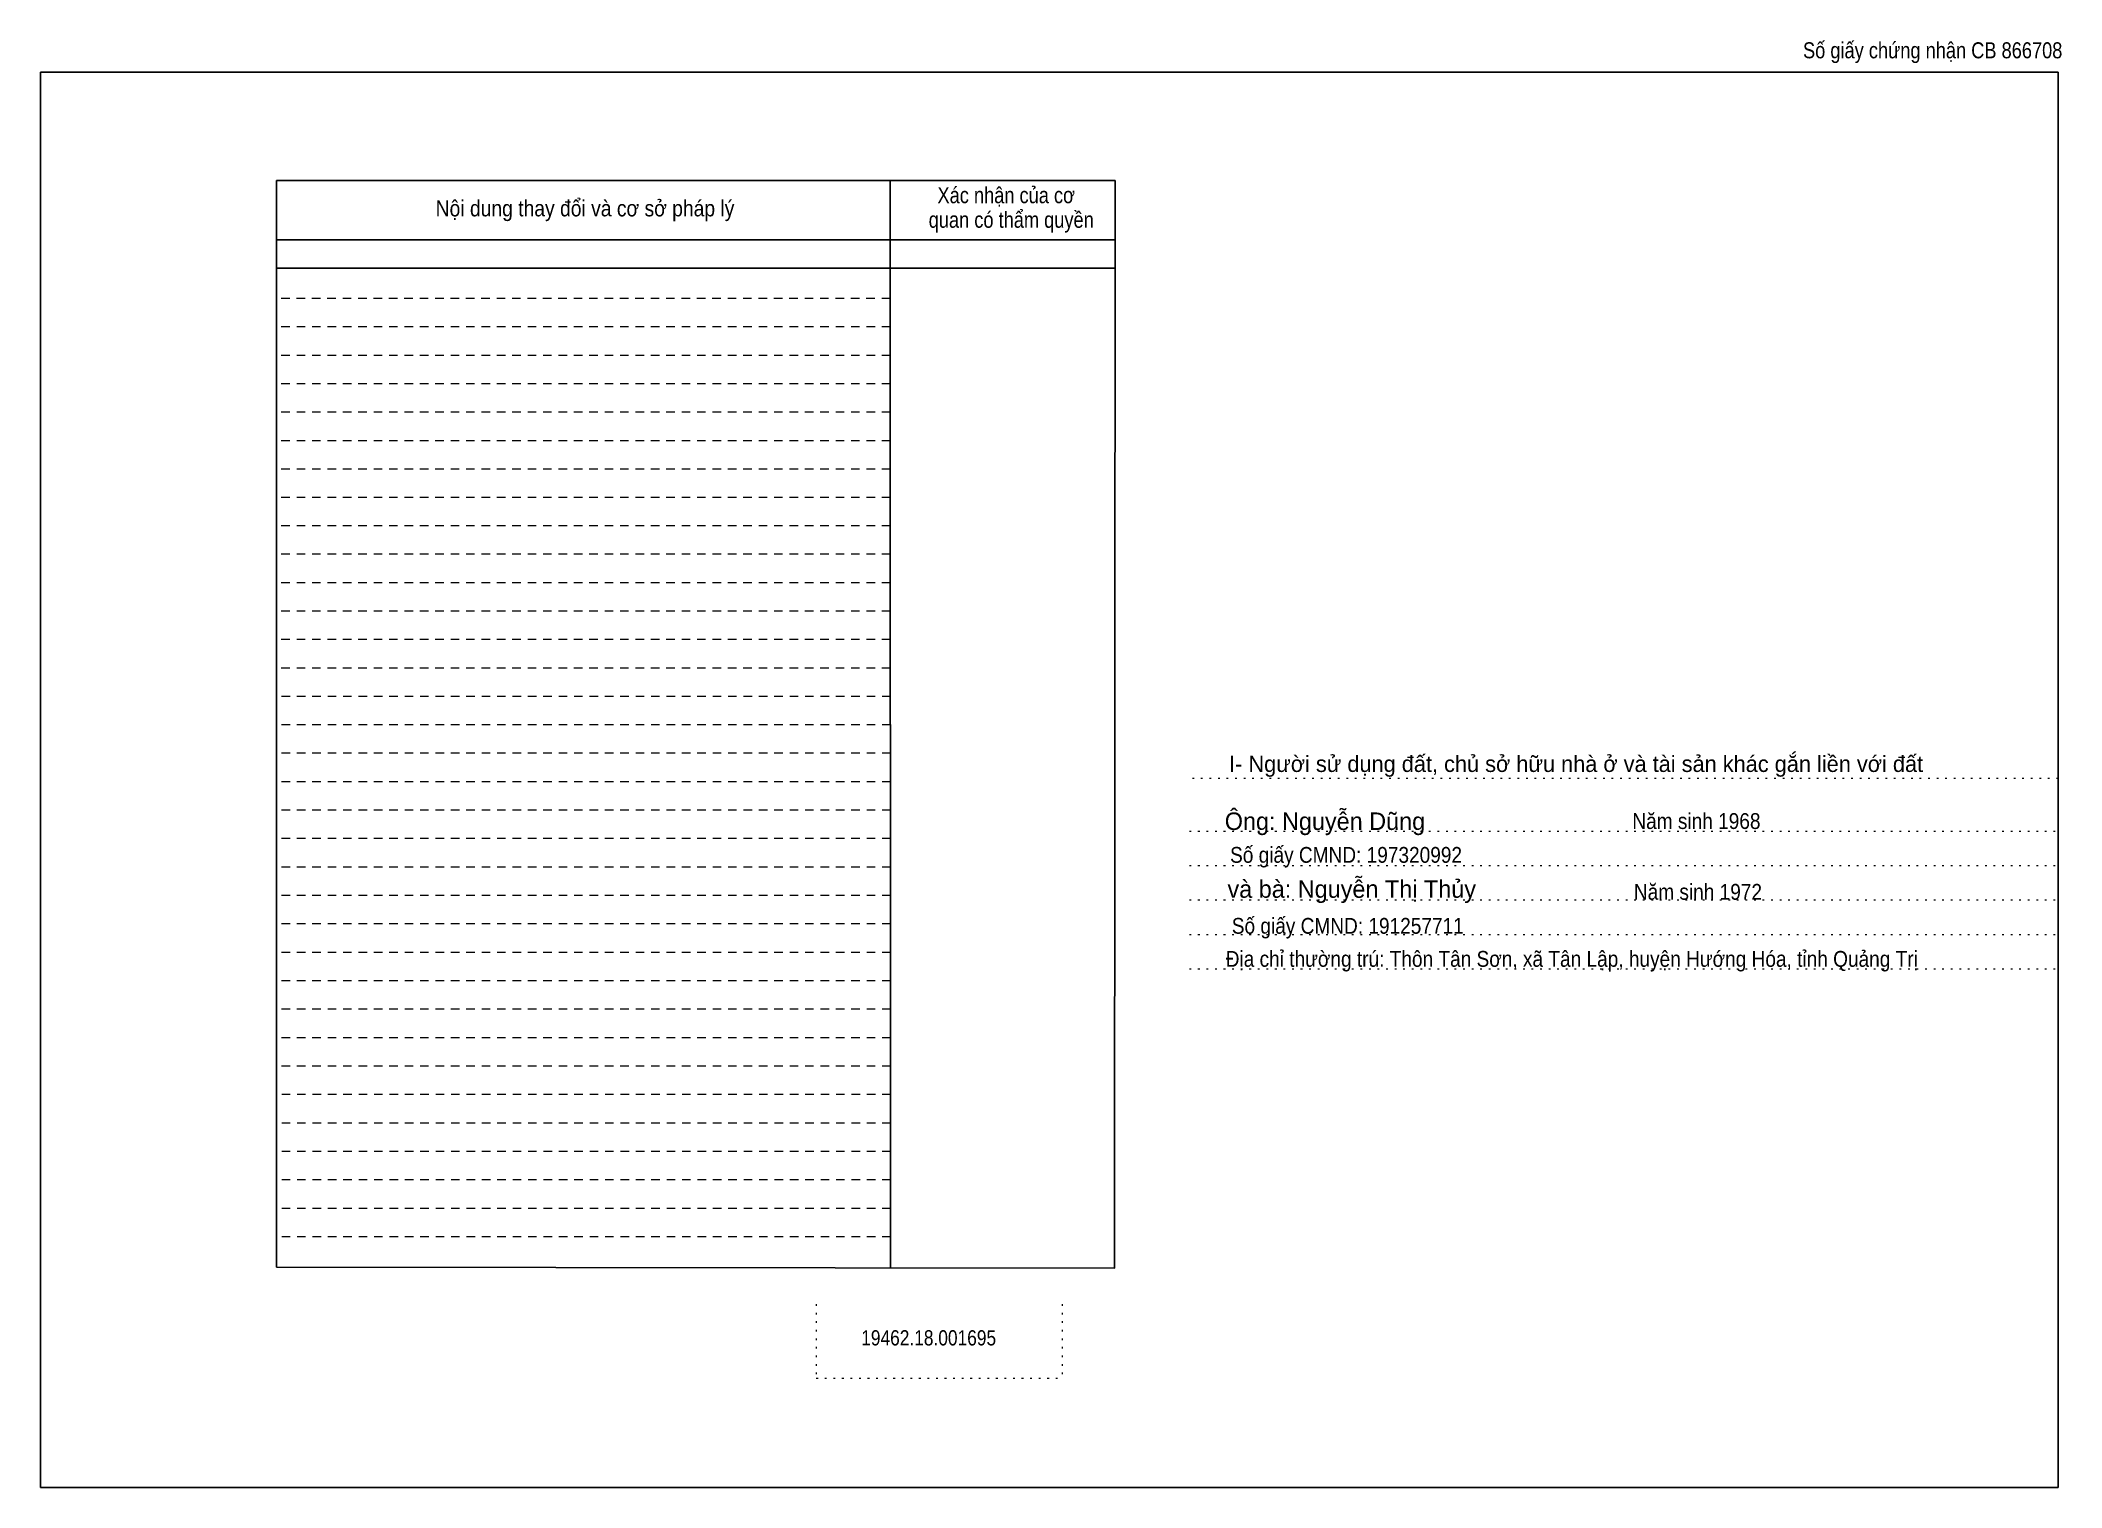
# Model space of a CAD drawing. Header units: metres. Extents: x 547367 to 548328, y 1837029 to 1837396.
# Drawn here: x 547366.8 to 547572.3, y 1837248.1 to 1837395.3 of the extents above; entities that cross this region are included whole.
import ezdxf
from ezdxf.enums import TextEntityAlignment as Align

# ---------------------------------------------------------------- set-up
doc = ezdxf.new("R2010")
doc.units = ezdxf.units.M
doc.header["$LTSCALE"] = 0.58
doc.linetypes.add('DOTTED', pattern=[1.5, 0.3, -1.2])
doc.linetypes.add('SHORT_DASHED', pattern=[2.7, 1.5, -1.2])
for name, color, linetype, lineweight in [('1', 7, 'DOTTED', 13), ('2', 7, 'SHORT_DASHED', 13), ('28', 7, 'Continuous', 25)]:
    doc.layers.add(name, color=color, linetype=linetype, lineweight=lineweight)
doc.layers.add('18', color=7, linetype='Continuous')
doc.layers.add('40', color=7, linetype='Continuous')

msp = doc.modelspace()

# ---------------------------------------------------------------- texts
at = {"layer": '18'}
for s, p in [('Ông: Nguyễn Dũng', (547497.385, 1837314.99)), ('và bà: Nguyễn Thị Thủy', (547500.11, 1837308.09))]:
    msp.add_text(s, height=1.78, dxfattribs=at).set_placement(p, align=Align.CENTER)
at = {"layer": '18', "width": 0.85}
msp.add_text('19462.18.001695', height=1.55, dxfattribs=at).set_placement((547457.085, 1837262.55), align=Align.CENTER)
at = {"layer": '2'}
for s, width, p in [('Nội dung thay đổi và cơ sở pháp lý', 0.9, (547422.14, 1837377.41)), ('Nội dung thay đổi và cơ sở pháp lý', 0.9, (547422.14, 1837377.41)), ('Xác nhận của cơ', 0.85, (547464.975, 1837378.75)), ('Xác nhận của cơ', 0.85, (547464.975, 1837378.75)), (' quan có thẩm quyền', 0.85, (547465.225, 1837376.25)), (' quan có thẩm quyền', 0.85, (547465.225, 1837376.25))]:
    msp.add_text(s, height=1.63, dxfattribs=dict(at, width=width)).set_placement(p, align=Align.CENTER)
at = {"layer": '28'}
msp.add_text('I- Người sử dụng đất, chủ sở hữu nhà ở và tài sản khác gắn liền với đất', height=1.653, dxfattribs=at).set_placement((547522.925, 1837320.89), align=Align.CENTER)
at = {"layer": '28', "width": 0.9}
for s, p in [('Năm sinh 1968', (547535.16, 1837315.09)), ('Số giấy CMND: 197320992', (547499.53, 1837311.65)), ('Năm sinh 1972', (547535.315, 1837307.89)), ('Số giấy CMND: 191257711', (547499.705, 1837304.43)), ('Địa chỉ thường trú: Thôn Tân Sơn, xã Tân Lập, huyện Hướng Hóa, tỉnh Quảng Trị', (547522.485, 1837301.07))]:
    msp.add_text(s, height=1.61, dxfattribs=at).set_placement(p, align=Align.CENTER)
at = {"layer": '40', "width": 0.85}
msp.add_text('Số giấy chứng nhận CB 866708', height=1.63, dxfattribs=at).set_placement((547559.185, 1837393.49), align=Align.CENTER)

# ---------------------------------------------------------------- linework, layer by layer
at = {"layer": '1'}
for p, q in [((547483.9, 1837320.27), (547571.94, 1837320.27)), ((547483.6, 1837314.87), (547571.64, 1837314.87)), ((547483.6, 1837311.37), (547571.64, 1837311.37)), ((547483.6, 1837307.87), (547571.64, 1837307.87)), ((547483.6, 1837304.37), (547571.64, 1837304.37)), ((547483.6, 1837300.87), (547571.64, 1837300.87)), ((547445.66, 1837266.75), (547445.66, 1837259.23)), ((547470.66, 1837266.75), (547470.66, 1837259.23)), ((547445.66, 1837259.23), (547470.66, 1837259.23))]:
    msp.add_line(p, q, dxfattribs=at)
at = {"layer": '1', "linetype": 'Continuous'}
for points in [[(547366.76, 1837248.09), (547571.96, 1837248.09), (547571.96, 1837392.09), (547366.76, 1837392.09)], [(547366.76, 1837392.09), (547571.96, 1837392.09), (547571.96, 1837248.09), (547366.76, 1837248.09)], [(547366.76, 1837248.09), (547571.96, 1837248.09), (547571.96, 1837392.09), (547366.76, 1837392.09)]]:
    msp.add_lwpolyline(points, close=True, dxfattribs=at)
at = {"layer": '2', "linetype": 'Continuous', "lineweight": 25}
for p, q in [((547476.04, 1837381.05), (547390.76, 1837381.05)), ((547390.76, 1837381.05), (547390.76, 1837270.53)), ((547453.18, 1837381.05), (547453.22, 1837270.45)), ((547476.04, 1837375.01), (547390.88, 1837375.01)), ((547476.04, 1837372.13), (547390.88, 1837372.13))]:
    msp.add_line(p, q, dxfattribs=at)
at = {"layer": '2'}
for p, q in [((547453.18, 1837369.07), (547390.76, 1837369.07)), ((547453.2, 1837366.17), (547390.76, 1837366.17)), ((547453.2, 1837366.17), (547390.76, 1837366.17)), ((547453.2, 1837363.27), (547390.76, 1837363.27)), ((547453.2, 1837360.39), (547390.76, 1837360.39)), ((547453.2, 1837357.49), (547390.76, 1837357.49)), ((547453.2, 1837354.59), (547390.76, 1837354.59)), ((547453.2, 1837351.71), (547390.76, 1837351.71)), ((547453.2, 1837348.81), (547390.76, 1837348.81)), ((547453.2, 1837345.93), (547390.76, 1837345.93)), ((547453.2, 1837343.03), (547390.76, 1837343.03)), ((547453.2, 1837340.13), (547390.76, 1837340.13)), ((547453.2, 1837337.25), (547390.76, 1837337.25)), ((547453.2, 1837334.35), (547390.76, 1837334.35)), ((547453.2, 1837331.45), (547390.76, 1837331.45)), ((547453.22, 1837328.57), (547390.76, 1837328.57)), ((547453.22, 1837325.67), (547390.76, 1837325.67)), ((547453.22, 1837322.79), (547390.76, 1837322.79)), ((547453.22, 1837319.89), (547390.76, 1837319.89)), ((547453.22, 1837316.99), (547390.76, 1837316.99)), ((547453.22, 1837314.11), (547390.76, 1837314.11)), ((547453.22, 1837311.21), (547390.76, 1837311.21)), ((547453.22, 1837308.31), (547390.76, 1837308.31)), ((547453.22, 1837305.43), (547390.76, 1837305.43)), ((547453.22, 1837302.53), (547390.76, 1837302.53)), ((547453.22, 1837299.63), (547390.76, 1837299.63)), ((547453.22, 1837296.75), (547390.76, 1837296.75)), ((547453.22, 1837293.85), (547390.76, 1837293.85)), ((547453.22, 1837290.97), (547390.76, 1837290.97)), ((547453.24, 1837288.07), (547390.76, 1837288.07)), ((547453.24, 1837285.17), (547390.76, 1837285.17)), ((547453.24, 1837282.29), (547390.76, 1837282.29)), ((547453.24, 1837279.39), (547390.76, 1837279.39)), ((547453.24, 1837276.49), (547390.76, 1837276.49)), ((547453.24, 1837273.61), (547390.76, 1837273.61))]:
    msp.add_line(p, q, dxfattribs=at)
at = {"layer": '2', "linetype": 'Continuous', "lineweight": 25}
msp.add_lwpolyline([(547476.04, 1837381.05), (547475.98, 1837270.41), (547390.76, 1837270.53)], dxfattribs=at)

msp.set_redraw_order([(e.dxf.handle, doc.entitydb.next_handle()) for e in msp.query("TEXT MTEXT ATTDEF DIMENSION ARC_DIMENSION")])  # texts and dimensions are drawn at this point

doc.saveas('drawing.dxf')
